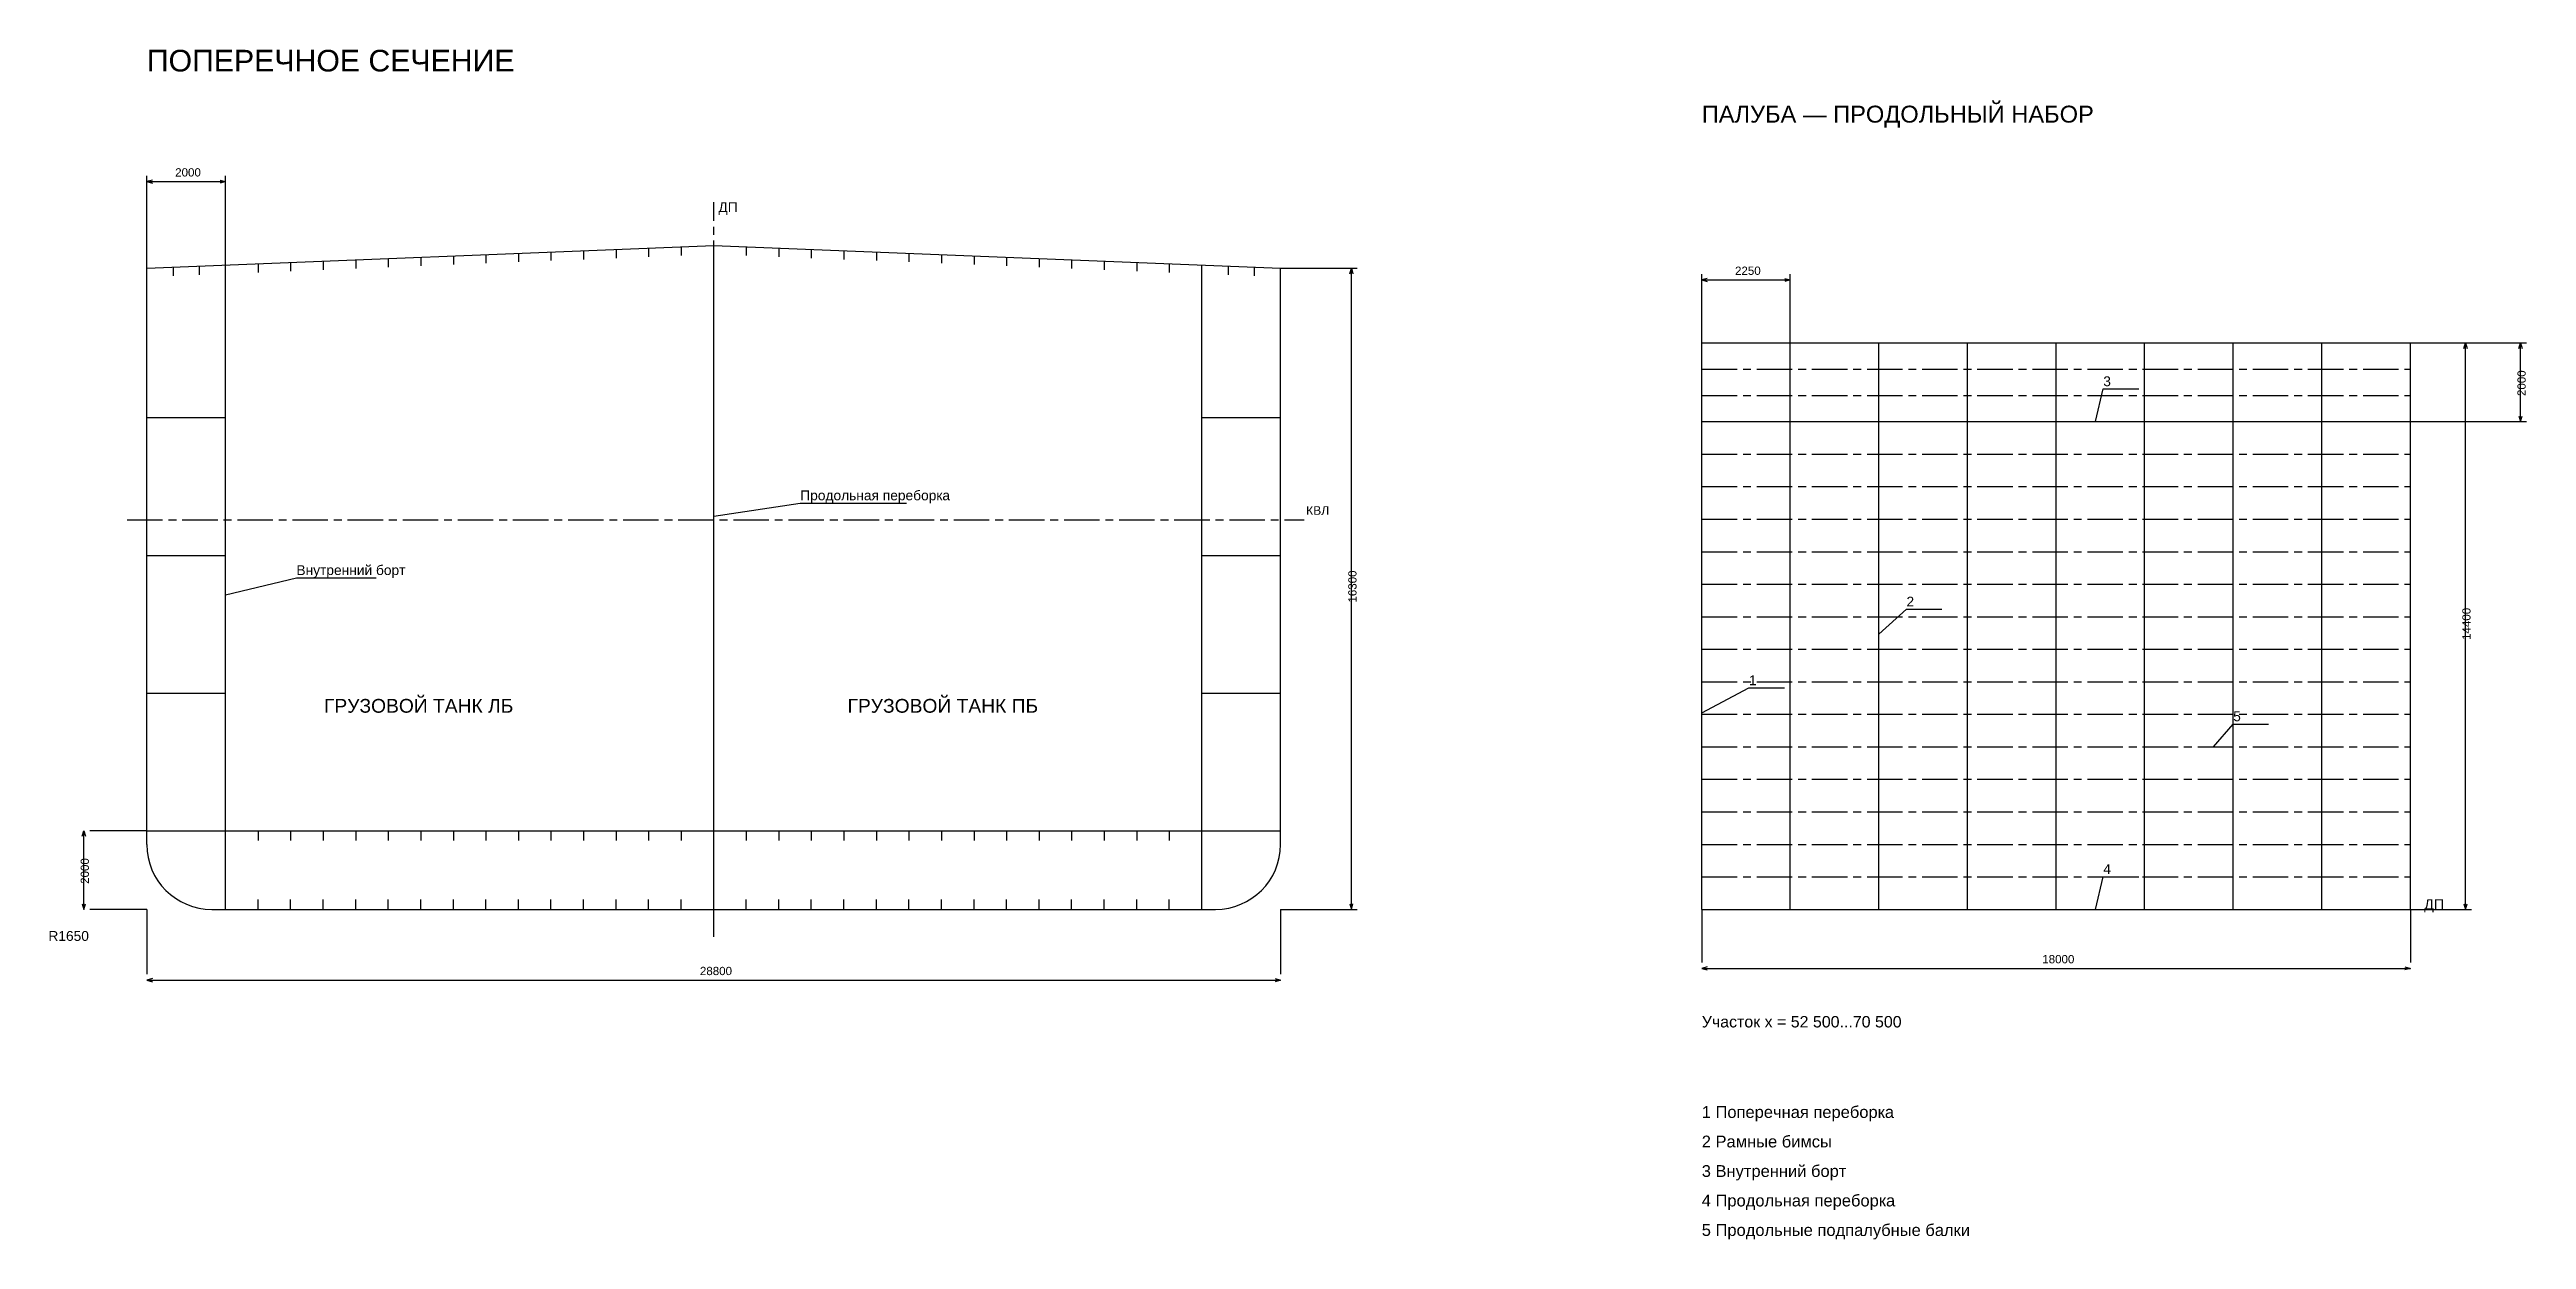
# Model space of a CAD drawing. Header units: millimetres. Extents: x -5500 to 166650, y -17240 to 192034.
# Drawn here: x -2471 to 60450, y 92610 to 122858 of the extents above; entities that cross this region are included whole.
import ezdxf

# ---------------------------------------------------------------- set-up
doc = ezdxf.new("R2010")
doc.units = ezdxf.units.MM
doc.linetypes.add('AXIS22', pattern=[1400, 900, -150, 200, -150])
for name, color, linetype in [('ARR_DECK_CENTER', 30, 'AXIS22'), ('ARR_DECK_DIM', 2, 'Continuous'), ('ARR_DECK_HULL', 4, 'Continuous'), ('ARR_DECK_MEMBER', 4, 'Continuous'), ('ARR_DECK_SEAM', 7, 'Continuous'), ('ARR_DECK_TEXT', 7, 'Continuous'), ('ARR_SECTION_CENTER', 30, 'AXIS22'), ('ARR_SECTION_DIM', 2, 'Continuous'), ('ARR_SECTION_HULL', 4, 'Continuous'), ('ARR_SECTION_MEMBER', 4, 'Continuous'), ('ARR_SECTION_SEAM', 7, 'Continuous'), ('ARR_SECTION_TEXT', 7, 'Continuous')]:
    doc.layers.add(name, color=color, linetype=linetype)
doc.styles.add('RU', font='arial.ttf')

msp = doc.modelspace()

# ---------------------------------------------------------------- texts
at = {"layer": 'ARR_DECK_DIM', "style": 'RU'}
for s, p in [('2250', (40345, 117130)), ('18000', (48150, 99630))]:
    msp.add_text(s, height=210, dxfattribs=at).set_placement(p)
for s, p in [('2000', (60430, 114050)), ('14400', (59030, 107850))]:
    msp.add_text(s, height=210, rotation=90, dxfattribs=at).set_placement(p)
at = {"layer": 'ARR_DECK_TEXT', "style": 'RU'}
for s, height, p in [('ПАЛУБА — ПРОДОЛЬНЫЙ НАБОР', 430, (39500, 121000)), ('3', 250, (49700, 114300)), ('2', 250, (44700, 108700)), ('1', 250, (40700, 106700)), ('5', 250, (53000, 105783)), ('4', 250, (49700, 101900)), ('ДП', 260, (57850, 101000)), ('Участок x = 52 500...70 500', 290, (39500, 98000)), ('1 Поперечная переборка', 300, (39500, 95700)), ('2 Рамные бимсы', 300, (39500, 94950)), ('3 Внутренний борт', 300, (39500, 94200)), ('4 Продольная переборка', 300, (39500, 93450)), ('5 Продольные подпалубные балки', 300, (39500, 92700))]:
    msp.add_text(s, height=height, dxfattribs=at).set_placement(p)
at = {"layer": 'ARR_SECTION_DIM', "style": 'RU'}
for s, p in [('2000', (720, 119630)), ('28800', (14050, 99330))]:
    msp.add_text(s, height=210, dxfattribs=at).set_placement(p)
for s, p in [('16300', (30730, 108800)), ('2000', (-1470, 101650))]:
    msp.add_text(s, height=210, rotation=90, dxfattribs=at).set_placement(p)
at = {"layer": 'ARR_SECTION_TEXT', "style": 'RU'}
for s, height, p in [('ПОПЕРЕЧНОЕ СЕЧЕНИЕ', 550, (0, 122300)), ('ДП', 250, (14520, 118726)), ('Продольная переборка', 250, (16600, 111400)), ('КВЛ', 220, (29450, 111030)), ('Внутренний борт', 250, (3800, 109500)), ('ГРУЗОВОЙ ТАНК ЛБ', 350, (4500, 106000)), ('ГРУЗОВОЙ ТАНК ПБ', 350, (17800, 106000)), ('R1650', 250, (-2500, 100200))]:
    msp.add_text(s, height=height, dxfattribs=at).set_placement(p)

# ---------------------------------------------------------------- linework, layer by layer
at = {"layer": 'ARR_DECK_CENTER'}
for p, q in [((39500, 114733), (57500, 114733)), ((39500, 114067), (57500, 114067)), ((39500, 112573), (57500, 112573)), ((39500, 111747), (57500, 111747)), ((39500, 110920), (57500, 110920)), ((39500, 110093), (57500, 110093)), ((39500, 109267), (57500, 109267)), ((39500, 108440), (57500, 108440)), ((39500, 107613), (57500, 107613)), ((39500, 106787), (57500, 106787)), ((39500, 105960), (57500, 105960)), ((39500, 105133), (57500, 105133)), ((39500, 104307), (57500, 104307)), ((39500, 103480), (57500, 103480)), ((39500, 102653), (57500, 102653)), ((39500, 101827), (57500, 101827))]:
    msp.add_line(p, q, dxfattribs=at)
at = {"layer": 'ARR_DECK_DIM'}
for p, q in [((39500, 115400), (39500, 117150)), ((41750, 115400), (41750, 117150)), ((39500, 117000), (41750, 117000)), ((57500, 115400), (59050, 115400)), ((57500, 115400), (60450, 115400)), ((58900, 101000), (58900, 115400)), ((60300, 113400), (60300, 115400)), ((57500, 113400), (60450, 113400)), ((39500, 101000), (39500, 99650)), ((57500, 101000), (57500, 99650)), ((57500, 101000), (59050, 101000)), ((39500, 99500), (57500, 99500))]:
    msp.add_line(p, q, dxfattribs=at)
for points in [[(39640, 117040), (39500, 117000), (39640, 116960)], [(41610, 117040), (41750, 117000), (41610, 116960)], [(58860, 115260), (58900, 115400), (58940, 115260)], [(60260, 115260), (60300, 115400), (60340, 115260)], [(60260, 113540), (60300, 113400), (60340, 113540)], [(58860, 101140), (58900, 101000), (58940, 101140)], [(39640, 99540), (39500, 99500), (39640, 99460)], [(57360, 99540), (57500, 99500), (57360, 99460)]]:
    msp.add_lwpolyline(points, dxfattribs=at)
at = {"layer": 'ARR_DECK_HULL'}
for p, q in [((39500, 115400), (57500, 115400)), ((39500, 113400), (57500, 113400)), ((39500, 101000), (57500, 101000))]:
    msp.add_line(p, q, dxfattribs=at)
at = {"layer": 'ARR_DECK_MEMBER'}
for p, q in [((39500, 101000), (39500, 115400)), ((41750, 101000), (41750, 115400)), ((44000, 101000), (44000, 115400)), ((46250, 101000), (46250, 115400)), ((48500, 101000), (48500, 115400)), ((50750, 101000), (50750, 115400)), ((53000, 101000), (53000, 115400)), ((55250, 101000), (55250, 115400)), ((57500, 101000), (57500, 115400))]:
    msp.add_line(p, q, dxfattribs=at)
at = {"layer": 'ARR_DECK_SEAM'}
for p, q in [((39500, 101000), (39500, 115400)), ((57500, 101000), (57500, 115400))]:
    msp.add_line(p, q, dxfattribs=at)
for points in [[(49500, 113400), (49700, 114230), (50600, 114230)], [(44000, 108000), (44700, 108630), (45600, 108630)], [(39500, 106000), (40700, 106630), (41600, 106630)], [(52500, 105133), (53000, 105713), (53900, 105713)], [(49500, 101000), (49700, 101830), (50600, 101830)]]:
    msp.add_lwpolyline(points, dxfattribs=at)
at = {"layer": 'ARR_SECTION_CENTER'}
for p, q in [((14400, 100300), (14400, 118976)), ((-500, 110900), (29400, 110900))]:
    msp.add_line(p, q, dxfattribs=at)
at = {"layer": 'ARR_SECTION_DIM'}
for p, q in [((0, 117300), (0, 119650)), ((2000, 117380), (2000, 119650)), ((0, 119500), (2000, 119500)), ((28800, 117300), (30750, 117300)), ((30600, 101000), (30600, 117300)), ((-1600, 101000), (-1600, 103000)), ((0, 103000), (-1450, 103000)), ((0, 101000), (-1450, 101000)), ((0, 101000), (0, 99350)), ((28800, 101000), (28800, 99350)), ((28800, 101000), (30750, 101000)), ((0, 99200), (28800, 99200))]:
    msp.add_line(p, q, dxfattribs=at)
for points in [[(140, 119540), (0, 119500), (140, 119460)], [(1860, 119540), (2000, 119500), (1860, 119460)], [(30560, 117160), (30600, 117300), (30640, 117160)], [(-1640, 102860), (-1600, 103000), (-1560, 102860)], [(-1640, 101140), (-1600, 101000), (-1560, 101140)], [(30560, 101140), (30600, 101000), (30640, 101140)], [(140, 99240), (0, 99200), (140, 99160)], [(28660, 99240), (28800, 99200), (28660, 99160)]]:
    msp.add_lwpolyline(points, dxfattribs=at)
at = {"layer": 'ARR_SECTION_HULL'}
for p, q in [((14400, 101000), (14400, 117876)), ((0, 102650), (0, 117300)), ((2000, 101000), (2000, 117380)), ((26800, 101000), (26800, 117380)), ((28800, 102650), (28800, 117300)), ((0, 113500), (2000, 113500)), ((26800, 113500), (28800, 113500)), ((0, 110000), (2000, 110000)), ((26800, 110000), (28800, 110000)), ((0, 106500), (2000, 106500)), ((26800, 106500), (28800, 106500)), ((0, 103000), (28800, 103000)), ((1650, 101000), (27150, 101000))]:
    msp.add_line(p, q, dxfattribs=at)
msp.add_lwpolyline([(0, 117300), (14400, 117876), (28800, 117300)], dxfattribs=at)
for centre, start, end in [((1650, 102650), 180, 270), ((27150, 102650), 270, 360)]:
    msp.add_arc(centre, 1650, start, end, dxfattribs=at)
at = {"layer": 'ARR_SECTION_MEMBER'}
for p, q in [((9440, 117678), (9440, 117458)), ((10267, 117711), (10267, 117491)), ((11093, 117744), (11093, 117524)), ((11920, 117777), (11920, 117557)), ((12747, 117810), (12747, 117590)), ((13573, 117843), (13573, 117623)), ((15227, 117843), (15227, 117623)), ((16053, 117810), (16053, 117590)), ((16880, 117777), (16880, 117557)), ((17707, 117744), (17707, 117524)), ((18533, 117711), (18533, 117491)), ((19360, 117678), (19360, 117458)), ((667, 117327), (667, 117107)), ((1333, 117353), (1333, 117133)), ((2827, 117413), (2827, 117193)), ((3653, 117446), (3653, 117226)), ((4480, 117479), (4480, 117259)), ((5307, 117512), (5307, 117292)), ((6133, 117545), (6133, 117325)), ((6960, 117578), (6960, 117358)), ((7787, 117611), (7787, 117391)), ((8613, 117645), (8613, 117425)), ((20187, 117645), (20187, 117425)), ((21013, 117611), (21013, 117391)), ((21840, 117578), (21840, 117358)), ((22667, 117545), (22667, 117325)), ((23493, 117512), (23493, 117292)), ((24320, 117479), (24320, 117259)), ((25147, 117446), (25147, 117226)), ((25973, 117413), (25973, 117193)), ((27467, 117353), (27467, 117133)), ((28133, 117327), (28133, 117107)), ((2827, 103000), (2827, 102750)), ((3653, 103000), (3653, 102750)), ((4480, 103000), (4480, 102750)), ((5307, 103000), (5307, 102750)), ((6133, 103000), (6133, 102750)), ((6960, 103000), (6960, 102750)), ((7787, 103000), (7787, 102750)), ((8613, 103000), (8613, 102750)), ((9440, 103000), (9440, 102750)), ((10267, 103000), (10267, 102750)), ((11093, 103000), (11093, 102750)), ((11920, 103000), (11920, 102750)), ((12747, 103000), (12747, 102750)), ((13573, 103000), (13573, 102750)), ((15227, 103000), (15227, 102750)), ((16053, 103000), (16053, 102750)), ((16880, 103000), (16880, 102750)), ((17707, 103000), (17707, 102750)), ((18533, 103000), (18533, 102750)), ((19360, 103000), (19360, 102750)), ((20187, 103000), (20187, 102750)), ((21013, 103000), (21013, 102750)), ((21840, 103000), (21840, 102750)), ((22667, 103000), (22667, 102750)), ((23493, 103000), (23493, 102750)), ((24320, 103000), (24320, 102750)), ((25147, 103000), (25147, 102750)), ((25973, 103000), (25973, 102750)), ((2827, 101000), (2827, 101250)), ((3653, 101000), (3653, 101250)), ((4480, 101000), (4480, 101250)), ((5307, 101000), (5307, 101250)), ((6133, 101000), (6133, 101250)), ((6960, 101000), (6960, 101250)), ((7787, 101000), (7787, 101250)), ((8613, 101000), (8613, 101250)), ((9440, 101000), (9440, 101250)), ((10267, 101000), (10267, 101250)), ((11093, 101000), (11093, 101250)), ((11920, 101000), (11920, 101250)), ((12747, 101000), (12747, 101250)), ((13573, 101000), (13573, 101250)), ((15227, 101000), (15227, 101250)), ((16053, 101000), (16053, 101250)), ((16880, 101000), (16880, 101250)), ((17707, 101000), (17707, 101250)), ((18533, 101000), (18533, 101250)), ((19360, 101000), (19360, 101250)), ((20187, 101000), (20187, 101250)), ((21013, 101000), (21013, 101250)), ((21840, 101000), (21840, 101250)), ((22667, 101000), (22667, 101250)), ((23493, 101000), (23493, 101250)), ((24320, 101000), (24320, 101250)), ((25147, 101000), (25147, 101250)), ((25973, 101000), (25973, 101250))]:
    msp.add_line(p, q, dxfattribs=at)
at = {"layer": 'ARR_SECTION_SEAM'}
for points in [[(14400, 111000), (16600, 111330), (19300, 111330)], [(2000, 109000), (3800, 109430), (5825, 109430)]]:
    msp.add_lwpolyline(points, dxfattribs=at)

msp.set_redraw_order([(e.dxf.handle, doc.entitydb.next_handle()) for e in msp.query("TEXT MTEXT ATTDEF DIMENSION ARC_DIMENSION")])  # texts and dimensions are drawn at this point

doc.saveas('drawing.dxf')
